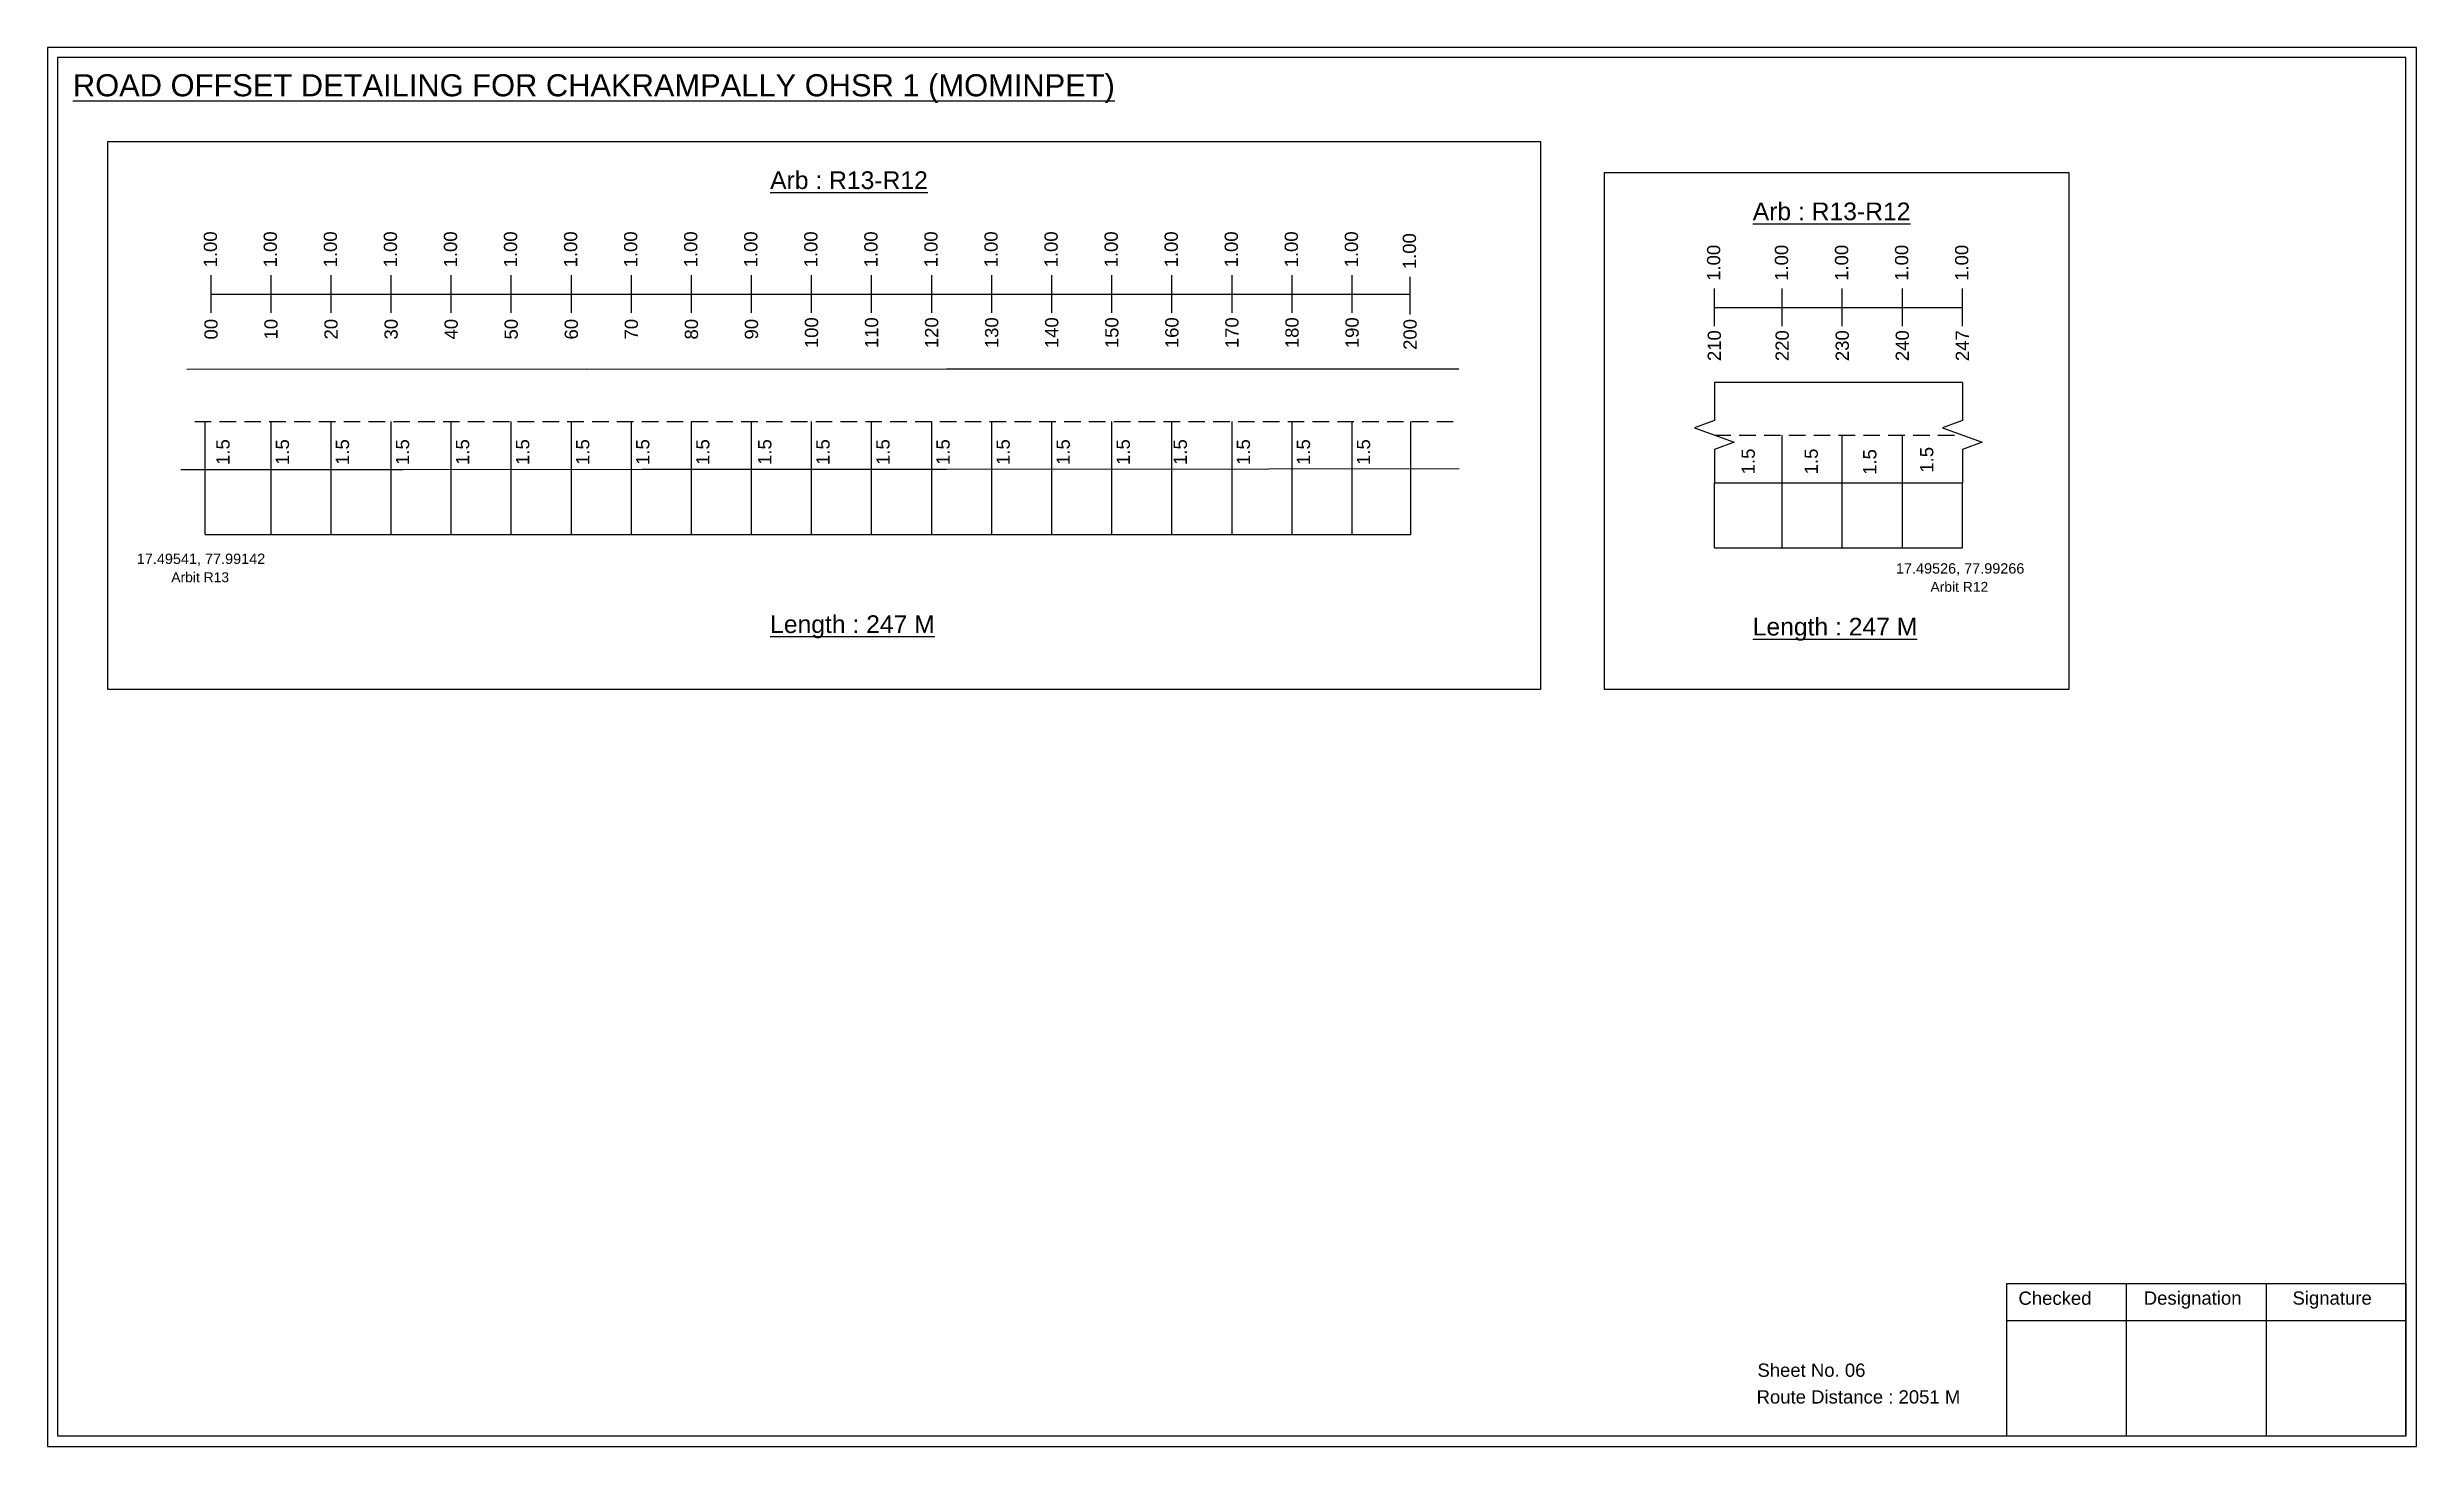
# Model space of a CAD drawing. Header units: inches. Extents: x -117 to 51867, y -12715 to 3423.
# Drawn here: x 32382 to 32919, y -1365 to -1049 of the extents above; entities that cross this region are included whole.
import ezdxf

# ---------------------------------------------------------------- set-up
doc = ezdxf.new("R2010")
doc.units = ezdxf.units.IN
doc.header["$MEASUREMENT"] = 0
doc.linetypes.add('DASHED2', pattern=[0.375, 0.25, -0.125])
doc.layers.add('PDF_Geometry', color=7, linetype='Continuous')
doc.layers.add('PDF_Text', color=5, linetype='Continuous')
doc.styles.add('PDF Arial', font='arial.ttf')
doc.styles.get("Standard").update_dxf_attribs({"font": 'arial.ttf'})

msp = doc.modelspace()

# ---------------------------------------------------------------- texts
at = {"color": 242, "true_color": 0xcd2027}
for s, height, p in [('%%UROAD OFFSET DETAILING FOR CHAKRAMPALLY OHSR 1 (MOMINPET)', 5, (32387.82, -1059.7)), ('%%UArb : R13-R12', 4, (32545.69, -1080.68)), ('%%UArb : R13-R12', 4, (32768.18, -1087.74)), ('%%ULength : 247 M', 4, (32545.69, -1181.18)), ('%%ULength : 247 M', 4, (32768.18, -1181.74))]:
    msp.add_text(s, height=height, dxfattribs=at).set_placement(p)
at = {"color": 217, "true_color": 0x93278f}
for s, p in [('1.00', (32420.44, -1098.43)), ('1.00', (32434.01, -1098.43)), ('1.00', (32447.61, -1098.43)), ('1.00', (32461.21, -1098.43)), ('1.00', (32474.81, -1098.43)), ('1.00', (32488.41, -1098.43)), ('1.00', (32502.01, -1098.43)), ('1.00', (32515.61, -1098.43)), ('1.00', (32529.21, -1098.43)), ('1.00', (32542.81, -1098.43)), ('1.00', (32556.41, -1098.43)), ('1.00', (32570.01, -1098.43)), ('1.00', (32583.61, -1098.43)), ('1.00', (32597.21, -1098.43)), ('1.00', (32610.81, -1098.43)), ('1.00', (32624.41, -1098.43)), ('1.00', (32638.01, -1098.43)), ('1.00', (32651.61, -1098.43)), ('1.00', (32665.21, -1098.43)), ('1.00', (32678.81, -1098.43)), ('1.00', (32691.94, -1098.83)), ('1.00', (32760.83, -1101.47)), ('1.00', (32776.2, -1101.47)), ('1.00', (32789.8, -1101.47)), ('1.00', (32803.4, -1101.47)), ('1.00', (32817, -1101.47)), ('00', (32420.59, -1114.75)), ('10', (32434.16, -1114.75)), ('20', (32447.76, -1114.75)), ('30', (32461.36, -1114.75)), ('40', (32474.96, -1114.75)), ('50', (32488.56, -1114.75)), ('60', (32502.16, -1114.75)), ('70', (32515.76, -1114.75)), ('80', (32529.36, -1114.75)), ('90', (32542.96, -1114.75)), ('100', (32556.56, -1116.71)), ('110', (32570.16, -1116.71)), ('120', (32583.76, -1116.71)), ('130', (32597.36, -1116.71)), ('140', (32610.96, -1116.71)), ('150', (32624.56, -1116.71)), ('160', (32638.16, -1116.71)), ('170', (32651.76, -1116.71)), ('180', (32665.36, -1116.71)), ('190', (32678.96, -1116.71)), ('200', (32692.09, -1117.1)), ('210', (32760.98, -1119.64)), ('220', (32776.35, -1119.64)), ('230', (32789.95, -1119.64)), ('240', (32803.55, -1119.64)), ('247', (32817.15, -1119.64))]:
    msp.add_text(s, height=3, rotation=90, dxfattribs=at).set_placement(p)
for p in [(32423.29, -1143.14), (32436.75, -1143.14), (32450.35, -1143.14), (32463.95, -1143.14), (32477.55, -1143.14), (32491.15, -1143.14), (32504.75, -1143.14), (32518.35, -1143.14), (32531.95, -1143.14), (32545.98, -1143.14), (32559.15, -1143.14), (32572.75, -1143.14), (32586.35, -1143.14), (32599.95, -1143.14), (32613.55, -1143.14), (32627.15, -1143.14), (32640.06, -1143.14), (32654.35, -1143.14), (32667.95, -1143.14), (32681.55, -1143.14), (32768.66, -1145.26), (32782.93, -1145.26), (32796.19, -1145.39), (32809.08, -1144.89)]:
    msp.add_text('1.5', height=3, rotation=90).set_placement(p)
at = {"color": 5}
for s, height, p in [('17.49541, 77.99142', 2.34, (32402.28, -1165.55)), ('Arbit R13', 2.246, (32410.1, -1169.68)), ('17.49526, 77.99266', 2.34, (32800.61, -1167.73)), ('Arbit R12', 2.246, (32808.43, -1171.86))]:
    msp.add_text(s, height=height, dxfattribs=at).set_placement(p)
for s, p in [('Sheet No. 06', (32769.25, -1349.54)), ('Route Distance : 2051 M', (32769.06, -1355.59))]:
    msp.add_text(s, height=3).set_placement(p)
at = {"layer": 'PDF_Text', "color": 7, "attachment_point": 7, "style": 'PDF Arial'}
for s, insert, char_height in [('Checked', (32828.35, -1333.29), 3.001), ('Designation', (32856.73, -1334.12), 3.0006), ('Signature', (32890.41, -1334.12), 3.001)]:
    msp.add_mtext(s, dxfattribs=dict(at, insert=insert, char_height=char_height))

# ---------------------------------------------------------------- linework, layer by layer
at = {"color": 217, "true_color": 0x93278f}
for p, q in [((32419.12, -1108.73), (32419.12, -1100.17)), ((32419.12, -1104.46), (32690.61, -1104.45)), ((32432.68, -1108.73), (32432.68, -1100.17)), ((32446.28, -1108.73), (32446.28, -1100.17)), ((32459.88, -1108.73), (32459.88, -1100.17)), ((32473.48, -1108.73), (32473.48, -1100.17)), ((32487.08, -1108.73), (32487.08, -1100.17)), ((32500.68, -1108.73), (32500.68, -1100.17)), ((32514.28, -1108.73), (32514.28, -1100.17)), ((32527.88, -1108.73), (32527.88, -1100.17)), ((32541.48, -1108.73), (32541.48, -1100.17)), ((32555.08, -1108.73), (32555.08, -1100.17)), ((32568.68, -1108.73), (32568.68, -1100.17)), ((32582.28, -1108.73), (32582.28, -1100.17)), ((32595.88, -1108.73), (32595.88, -1100.17)), ((32609.48, -1108.73), (32609.48, -1100.17)), ((32623.08, -1108.73), (32623.08, -1100.17)), ((32636.68, -1108.73), (32636.68, -1100.17)), ((32650.28, -1108.73), (32650.28, -1100.17)), ((32663.88, -1108.73), (32663.88, -1100.17)), ((32677.48, -1108.73), (32677.48, -1100.17)), ((32690.61, -1109.12), (32690.61, -1100.57)), ((32759.5, -1111.76), (32759.5, -1103.21)), ((32774.87, -1111.76), (32774.87, -1103.21)), ((32788.47, -1111.76), (32788.47, -1103.21)), ((32802.07, -1111.76), (32802.07, -1103.21)), ((32815.67, -1111.76), (32815.67, -1103.21)), ((32759.5, -1107.49), (32815.67, -1107.49))]:
    msp.add_line(p, q, dxfattribs=at)
for p, q in [((32504.04, -1121.45), (32413.61, -1121.55)), ((32504.04, -1121.45), (32585.62, -1121.38)), ((32585.62, -1121.38), (32701.66, -1121.42)), ((32815.67, -1124.49), (32759.5, -1124.49)), ((32417.79, -1158.87), (32417.79, -1133.34)), ((32432.68, -1158.87), (32432.68, -1133.34)), ((32446.28, -1158.87), (32446.28, -1133.34)), ((32459.88, -1158.87), (32459.88, -1133.34)), ((32473.48, -1158.87), (32473.48, -1133.34)), ((32487.08, -1158.87), (32487.08, -1133.34)), ((32500.68, -1158.87), (32500.68, -1133.34)), ((32514.28, -1158.87), (32514.28, -1133.34)), ((32527.88, -1158.87), (32527.88, -1133.34)), ((32541.48, -1158.87), (32541.48, -1133.34)), ((32555.08, -1158.87), (32555.08, -1133.34)), ((32568.68, -1158.87), (32568.68, -1133.34)), ((32582.28, -1158.87), (32582.28, -1133.34)), ((32595.88, -1158.87), (32595.88, -1133.34)), ((32609.48, -1158.87), (32609.48, -1133.34)), ((32623.08, -1158.87), (32623.08, -1133.34)), ((32636.68, -1158.87), (32636.68, -1133.34)), ((32650.28, -1158.87), (32650.28, -1133.34)), ((32663.88, -1158.87), (32663.88, -1133.34)), ((32677.48, -1158.87), (32677.48, -1133.34)), ((32690.76, -1158.87), (32690.76, -1133.34)), ((32774.87, -1161.91), (32774.87, -1136.37)), ((32788.47, -1161.91), (32788.47, -1136.37)), ((32802.07, -1161.91), (32802.07, -1136.37)), ((32412.28, -1144.14), (32462.5, -1144.14)), ((32458.95, -1144.14), (32516.71, -1144.1)), ((32516.71, -1144.1), (32585.62, -1144.06)), ((32585.62, -1144.06), (32658.65, -1144.01)), ((32658.65, -1144.01), (32701.74, -1143.98)), ((32759.5, -1147.17), (32815.67, -1147.17)), ((32759.5, -1161.91), (32759.5, -1147.17)), ((32815.67, -1161.91), (32815.67, -1147.17))]:
    msp.add_line(p, q)
at = {"linetype": 'DASHED2', "ltscale": 15}
for p, q in [((32415.39, -1133.34), (32701.7, -1133.34)), ((32759.5, -1136.37), (32815.67, -1136.37))]:
    msp.add_line(p, q, dxfattribs=at)
at = {"color": 5}
for p, q in [((32417.79, -1158.87), (32690.76, -1158.87)), ((32759.5, -1161.91), (32815.67, -1161.91))]:
    msp.add_line(p, q, dxfattribs=at)
for points in [[(32395.7, -1069.89), (32720.13, -1069.89), (32720.13, -1193.95), (32395.7, -1193.95)], [(32734.61, -1076.93), (32839.77, -1076.93), (32839.77, -1193.95), (32734.61, -1193.95)]]:
    msp.add_lwpolyline(points, close=True)
at = {"linetype": 'Continuous'}
for points in [[(32759.5, -1124.49), (32759.5, -1133.1), (32755, -1134.73), (32764, -1138.01), (32759.5, -1139.64), (32759.5, -1147.17)], [(32815.67, -1124.49), (32815.67, -1133.1), (32811.17, -1134.73), (32820.17, -1138.01), (32815.67, -1139.64), (32815.67, -1147.17)], [(32815.67, -1124.49), (32815.67, -1133.1), (32811.17, -1134.73), (32820.17, -1138.01), (32815.67, -1139.64), (32815.67, -1147.17)]]:
    msp.add_lwpolyline(points, dxfattribs=at)
at = {"layer": 'PDF_Geometry'}
for points in [[(32382.04, -1048.63), (32382.04, -1365.34), (32918.51, -1365.34), (32918.51, -1048.63)], [(32384.36, -1050.95), (32384.36, -1362.92), (32916.09, -1362.92), (32916.09, -1050.95)]]:
    msp.add_lwpolyline(points, close=True, dxfattribs=at)
at = {"layer": 'PDF_Geometry', "color": 242, "true_color": 0xcc1f26}
msp.add_lwpolyline([(32916.09, -1363.01), (32825.75, -1363.01), (32825.75, -1328.4), (32916.09, -1328.4)], close=True, dxfattribs=at)
for points in [[(32852.73, -1328.4), (32852.73, -1363.01)], [(32884.46, -1328.4), (32884.46, -1363.01)], [(32825.75, -1336.78), (32916.09, -1336.78)]]:
    msp.add_lwpolyline(points, dxfattribs=at)

msp.set_redraw_order([(e.dxf.handle, doc.entitydb.next_handle()) for e in msp.query("TEXT MTEXT ATTDEF DIMENSION ARC_DIMENSION")])  # texts and dimensions are drawn at this point

doc.saveas('drawing.dxf')
